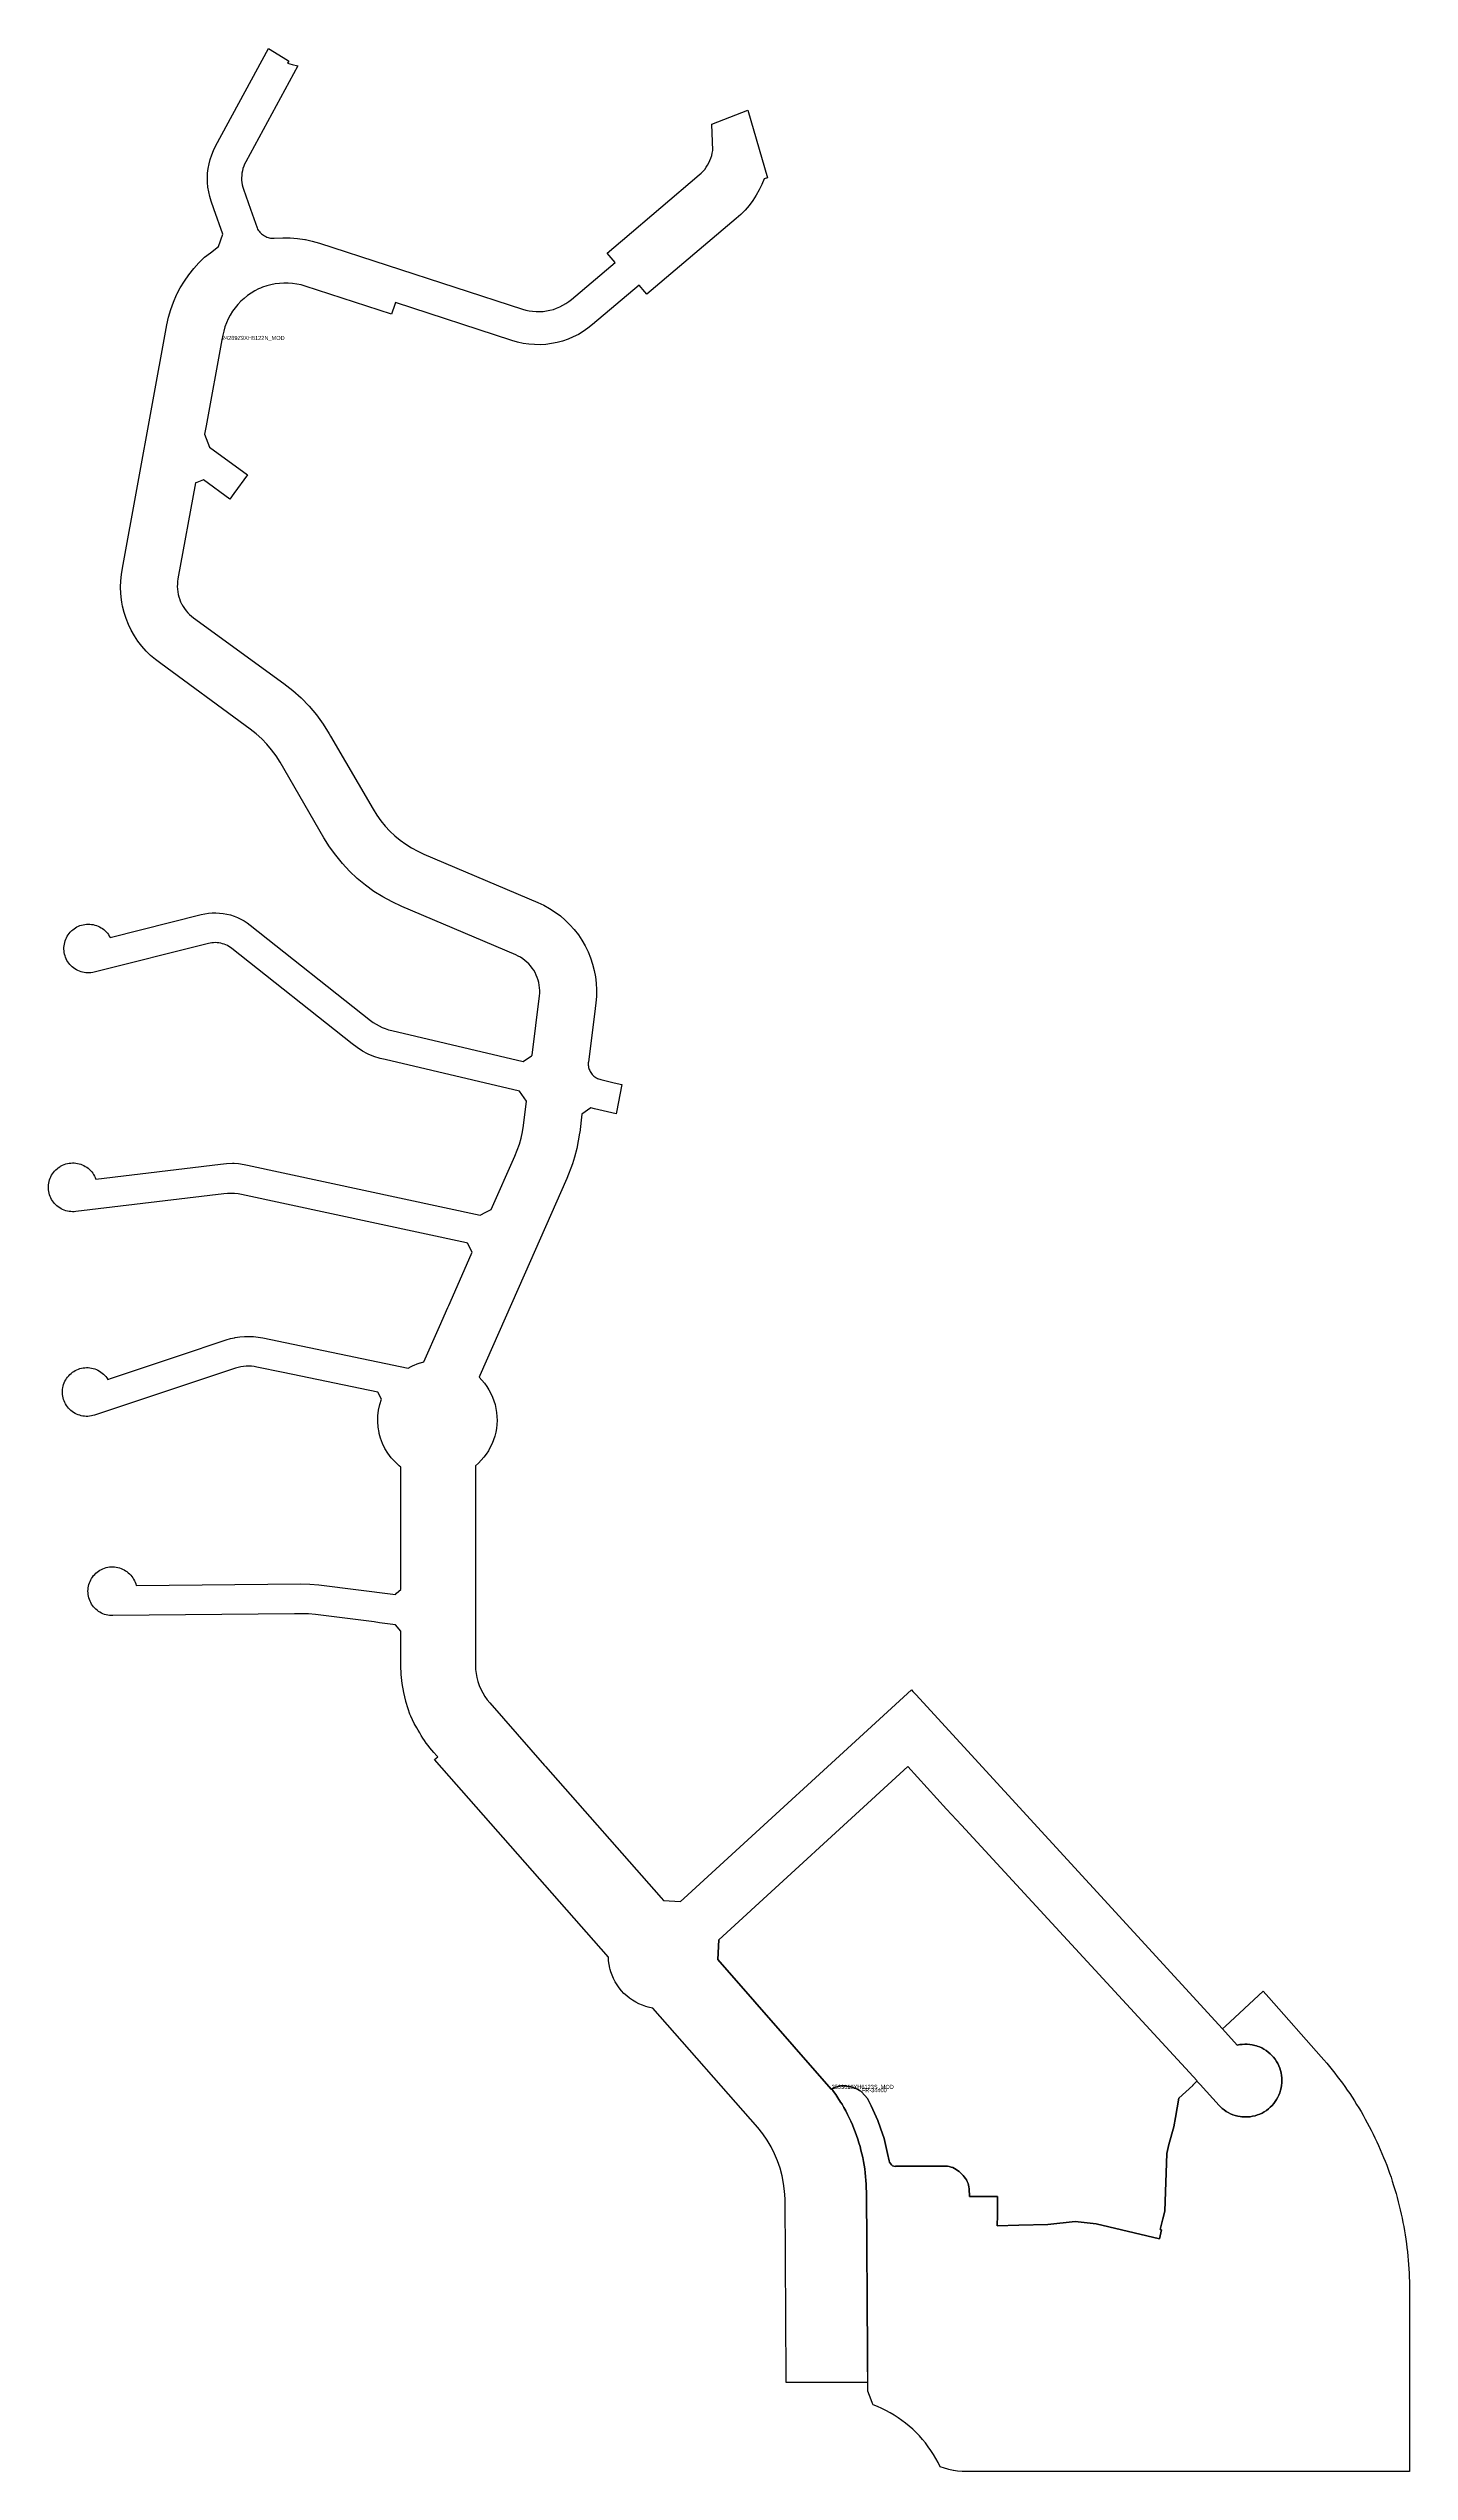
# Model space of a CAD drawing. Header units: metres. Extents: x 662285 to 662787, y 4212391 to 4213285.
import ezdxf

# ---------------------------------------------------------------- set-up
doc = ezdxf.new("R2010")
doc.units = ezdxf.units.M
doc.layers.add('RECINTOS_GML', color=1, linetype='Continuous')

msp = doc.modelspace()

# ---------------------------------------------------------------- linework, layer by layer
at = {"layer": 'RECINTOS_GML', "lineweight": 25}
for points in [[(662349.1, 4213177.48), (662343.27, 4213145.8), (662342.7, 4213142.69), (662344.57, 4213137.96), (662358.53, 4213127.69), (662353.52, 4213120.89), (662351.99, 4213118.81), (662342.36, 4213125.93), (662339.91, 4213124.96), (662339.4, 4213124.76), (662332.89, 4213089.39), (662332.75, 4213088.44), (662332.67, 4213087.48), (662332.65, 4213086.52), (662332.7, 4213085.56), (662332.81, 4213084.6), (662332.98, 4213083.65), (662333.22, 4213082.72), (662333.52, 4213081.81), (662333.57, 4213081.68), (662333.88, 4213080.91), (662334.21, 4213080.21), (662334.29, 4213080.04), (662334.76, 4213079.21), (662335.29, 4213078.4), (662335.87, 4213077.63), (662336.5, 4213076.9), (662337.17, 4213076.22), (662337.89, 4213075.58), (662338.65, 4213074.99), (662371.9, 4213050.86), (662375.21, 4213048.27), (662378.33, 4213045.47), (662381.25, 4213042.46), (662383.95, 4213039.25), (662386.42, 4213035.86), (662388.66, 4213032.3), (662389.16, 4213031.44), (662404.86, 4213004.4), (662406.21, 4213002.25), (662407.69, 4213000.18), (662409.31, 4212998.22), (662411.04, 4212996.36), (662412.89, 4212994.62), (662414.85, 4212993), (662416.91, 4212991.51), (662419.06, 4212990.15), (662421.3, 4212988.94), (662423.6, 4212987.87), (662465.66, 4212970.01), (662467.85, 4212969), (662469.96, 4212967.83), (662471.99, 4212966.53), (662473.93, 4212965.09), (662475.76, 4212963.52), (662477.48, 4212961.84), (662479.08, 4212960.04), (662480.56, 4212958.13), (662481.9, 4212956.13), (662483.11, 4212954.04), (662484.17, 4212951.87), (662485.08, 4212949.64), (662485.83, 4212947.35), (662486.43, 4212945.02), (662486.87, 4212942.64), (662487.15, 4212940.25), (662487.26, 4212937.84), (662487.21, 4212935.43), (662487, 4212933.03), (662486.73, 4212930.9), (662485.85, 4212923.91), (662484.25, 4212911.32), (662484.22, 4212910.9), (662484.21, 4212910.49), (662484.23, 4212910.07), (662484.28, 4212909.65), (662484.36, 4212909.24), (662484.47, 4212908.84), (662484.61, 4212908.44), (662484.77, 4212908.06), (662484.96, 4212907.68), (662485.17, 4212907.32), (662485.41, 4212906.98), (662485.67, 4212906.65), (662485.96, 4212906.35), (662486.26, 4212906.06), (662486.59, 4212905.8), (662486.93, 4212905.55), (662487.28, 4212905.34), (662487.66, 4212905.14), (662488.04, 4212904.98), (662488.43, 4212904.84), (662488.84, 4212904.73), (662493.82, 4212903.56), (662496.56, 4212902.92), (662494.67, 4212892.72), (662494.55, 4212892.09), (662486.49, 4212893.98), (662485.21, 4212894.28), (662481.91, 4212891.99), (662481.08, 4212885.24), (662481.04, 4212884.99), (662479.98, 4212879.27), (662479.17, 4212876.16), (662478.42, 4212873.67), (662476.37, 4212868.23), (662460.64, 4212832.65), (662444.25, 4212795.6), (662443.96, 4212794.96), (662444.98, 4212793.89), (662445.93, 4212792.76), (662446.79, 4212791.57), (662447.58, 4212790.33), (662448.27, 4212789.03), (662448.89, 4212787.69), (662449.4, 4212786.31), (662449.83, 4212784.9), (662450.16, 4212783.47), (662450.39, 4212782.01), (662450.53, 4212780.55), (662450.57, 4212779.07), (662450.5, 4212777.6), (662450.34, 4212776.14), (662450.08, 4212774.69), (662449.73, 4212773.26), (662449.28, 4212771.86), (662448.73, 4212770.49), (662448.1, 4212769.16), (662447.38, 4212767.87), (662446.57, 4212766.64), (662445.68, 4212765.47), (662444.72, 4212764.35), (662443.68, 4212763.31), (662442.58, 4212762.33), (662442.58, 4212762.31), (662442.62, 4212716.53), (662442.62, 4212715.59), (662442.62, 4212688.73), (662442.69, 4212687.22), (662442.87, 4212685.73), (662443.15, 4212684.24), (662443.53, 4212682.78), (662444.02, 4212681.35), (662444.6, 4212679.96), (662445.28, 4212678.61), (662446.05, 4212677.31), (662446.92, 4212676.07), (662447.86, 4212674.89), (662468.12, 4212651.84), (662468.44, 4212651.48), (662511.06, 4212603), (662511.94, 4212602.01), (662518.2, 4212601.65), (662519.42, 4212602.77), (662603.39, 4212679.77), (662603.99, 4212679.11), (662605.04, 4212677.97), (662718.15, 4212554.65), (662723.61, 4212548.69), (662724.52, 4212548.87), (662725.41, 4212548.98), (662726.36, 4212549.04), (662727.29, 4212549.02), (662728.21, 4212548.95), (662729.13, 4212548.81), (662730.03, 4212548.61), (662730.69, 4212548.41), (662730.92, 4212548.34), (662731.78, 4212548.02), (662732.62, 4212547.64), (662733.44, 4212547.2), (662734.22, 4212546.7), (662734.97, 4212546.15), (662735.67, 4212545.55), (662736.34, 4212544.91), (662736.95, 4212544.22), (662737.52, 4212543.49), (662738.04, 4212542.72), (662738.5, 4212541.92), (662738.91, 4212541.09), (662739.25, 4212540.23), (662739.54, 4212539.35), (662739.77, 4212538.45), (662739.93, 4212537.54), (662740.03, 4212536.62), (662740.07, 4212535.7), (662740.04, 4212534.77), (662739.95, 4212533.85), (662739.8, 4212532.94), (662739.58, 4212532.04), (662739.3, 4212531.15), (662738.97, 4212530.29), (662738.57, 4212529.46), (662738.12, 4212528.65), (662737.61, 4212527.88), (662737.05, 4212527.14), (662736.44, 4212526.44), (662735.78, 4212525.79), (662735.08, 4212525.18), (662734.34, 4212524.63), (662733.57, 4212524.12), (662732.76, 4212523.67), (662731.92, 4212523.28), (662731.06, 4212522.95), (662730.17, 4212522.67), (662729.27, 4212522.46), (662728.36, 4212522.31), (662727.44, 4212522.23), (662726.51, 4212522.2), (662725.59, 4212522.24), (662725.26, 4212522.28), (662724.67, 4212522.35), (662723.76, 4212522.52), (662722.86, 4212522.75), (662721.98, 4212523.04), (662721.13, 4212523.39), (662720.3, 4212523.8), (662719.5, 4212524.27), (662718.73, 4212524.79), (662718, 4212525.36), (662716.97, 4212526.47), (662709.89, 4212534.13), (662708.71, 4212535.4), (662708.86, 4212535.55), (662621.93, 4212629.75), (662616.39, 4212635.76), (662602.03, 4212651.49), (662532.4, 4212587.5), (662531.97, 4212580.33), (662573.85, 4212532.49), (662574.01, 4212532.56), (662574.72, 4212531.59), (662575.53, 4212530.44), (662576.32, 4212529.26), (662577.27, 4212527.72), (662577.81, 4212526.87), (662578.52, 4212525.65), (662579.2, 4212524.41), (662579.85, 4212523.15), (662580.48, 4212521.89), (662581.08, 4212520.61), (662581.65, 4212519.32), (662582.19, 4212518.01), (662582.7, 4212516.69), (662583.18, 4212515.37), (662583.63, 4212514.03), (662584.06, 4212512.68), (662584.45, 4212511.32), (662584.81, 4212509.96), (662585.15, 4212508.59), (662585.45, 4212507.21), (662585.72, 4212505.82), (662585.96, 4212504.43), (662586.18, 4212503.03), (662586.36, 4212501.63), (662586.51, 4212500.23), (662586.63, 4212498.82), (662586.71, 4212497.41), (662586.77, 4212496), (662586.8, 4212494.59), (662587.19, 4212435.05), (662587.27, 4212424.35), (662557.26, 4212424.35), (662557.24, 4212426.4), (662556.8, 4212492), (662556.63, 4212494.86), (662556.27, 4212497.71), (662555.71, 4212500.52), (662554.97, 4212503.29), (662554.04, 4212506), (662552.93, 4212508.64), (662551.64, 4212511.21), (662550.19, 4212513.68), (662548.57, 4212516.04), (662546.79, 4212518.29), (662508.08, 4212562.37), (662506.75, 4212562.63), (662506.32, 4212562.74), (662505.44, 4212562.97), (662504.17, 4212563.41), (662502.92, 4212563.94), (662501.72, 4212564.55), (662500.56, 4212565.24), (662499.45, 4212566.01), (662498.39, 4212566.86), (662497.4, 4212567.77), (662496.48, 4212568.76), (662495.62, 4212569.8), (662494.84, 4212570.9), (662494.14, 4212572.06), (662493.51, 4212573.26), (662492.98, 4212574.5), (662492.53, 4212575.77), (662492.3, 4212576.57), (662492.17, 4212577.07), (662491.9, 4212578.4), (662491.72, 4212579.74), (662491.63, 4212581.08), (662427.52, 4212654.07), (662428.71, 4212654.97), (662428.37, 4212655.36), (662427.26, 4212656.63), (662426.54, 4212657.47), (662425.83, 4212658.33), (662425.15, 4212659.21), (662424.49, 4212660.1), (662423.84, 4212661.01), (662423.22, 4212661.93), (662422.62, 4212662.87), (662422.05, 4212663.82), (662421.49, 4212664.78), (662420.95, 4212665.75), (662420.05, 4212667.34), (662420.03, 4212667.36), (662418.78, 4212669.96), (662418.47, 4212670.71), (662417.76, 4212672.66), (662416.97, 4212675.44), (662416.97, 4212675.48), (662416.17, 4212678.71), (662415.58, 4212682.02), (662415.23, 4212685.37), (662415.12, 4212688.74), (662415.12, 4212701.38), (662413.14, 4212703.65), (662411.17, 4212703.93), (662409.21, 4212704.21), (662407.25, 4212704.48), (662405.29, 4212704.75), (662403.32, 4212705.02), (662401.36, 4212705.28), (662399.39, 4212705.54), (662397.43, 4212705.79), (662395.46, 4212706.04), (662393.49, 4212706.29), (662391.53, 4212706.53), (662389.56, 4212706.77), (662387.59, 4212707), (662385.62, 4212707.23), (662383.65, 4212707.46), (662381.05, 4212707.69), (662378.43, 4212707.79), (662375.82, 4212707.73), (662308.87, 4212707.07), (662308.25, 4212707.08), (662307.63, 4212707.13), (662307.02, 4212707.23), (662306.41, 4212707.36), (662305.81, 4212707.54), (662305.23, 4212707.76), (662304.67, 4212708.02), (662304.12, 4212708.32), (662303.59, 4212708.66), (662303.09, 4212709.03), (662302.62, 4212709.43), (662302.18, 4212709.87), (662301.76, 4212710.33), (662301.38, 4212710.83), (662301.04, 4212711.34), (662300.73, 4212711.88), (662300.46, 4212712.44), (662300.23, 4212713.02), (662300.04, 4212713.62), (662299.89, 4212714.22), (662299.78, 4212714.83), (662299.72, 4212715.45), (662299.7, 4212716.07), (662299.72, 4212716.7), (662299.78, 4212717.32), (662299.89, 4212717.93), (662300.04, 4212718.53), (662300.23, 4212719.13), (662300.46, 4212719.7), (662300.73, 4212720.26), (662301.04, 4212720.81), (662301.38, 4212721.32), (662301.76, 4212721.82), (662302.18, 4212722.28), (662302.62, 4212722.72), (662303.09, 4212723.12), (662303.6, 4212723.49), (662304.12, 4212723.83), (662304.67, 4212724.13), (662305.23, 4212724.39), (662305.81, 4212724.61), (662306.41, 4212724.78), (662307.02, 4212724.92), (662307.63, 4212725.02), (662308.25, 4212725.06), (662308.31, 4212725.07), (662308.88, 4212725.08), (662309.5, 4212725.05), (662310.11, 4212724.97), (662310.73, 4212724.85), (662311.33, 4212724.69), (662311.92, 4212724.49), (662312.49, 4212724.25), (662313.05, 4212723.97), (662313.58, 4212723.65), (662314.09, 4212723.29), (662314.58, 4212722.9), (662315.03, 4212722.48), (662315.46, 4212722.03), (662315.86, 4212721.55), (662316.22, 4212721.04), (662316.54, 4212720.51), (662316.83, 4212719.96), (662317.08, 4212719.39), (662317.29, 4212718.8), (662317.46, 4212718.2), (662378.21, 4212718.8), (662381.57, 4212718.72), (662384.9, 4212718.42), (662413.09, 4212714.92), (662413.53, 4212715.3), (662415.12, 4212716.73), (662415.12, 4212761.85), (662414.5, 4212762.35), (662412.95, 4212763.75), (662411.55, 4212765.29), (662410.3, 4212766.96), (662409.22, 4212768.73), (662408.31, 4212770.61), (662407.58, 4212772.56), (662407.13, 4212774.18), (662407.05, 4212774.57), (662406.71, 4212776.63), (662406.57, 4212778.71), (662406.63, 4212780.79), (662406.89, 4212782.86), (662407.34, 4212784.89), (662407.98, 4212786.85), (662406.6, 4212789.43), (662371.64, 4212796.72), (662361.94, 4212798.74), (662360.97, 4212798.91), (662359.99, 4212799.02), (662359, 4212799.06), (662358.02, 4212799.04), (662357.03, 4212798.95), (662356.06, 4212798.79), (662355.1, 4212798.58), (662354.15, 4212798.29), (662302.14, 4212781), (662301.55, 4212780.83), (662300.94, 4212780.69), (662300.32, 4212780.6), (662299.7, 4212780.55), (662299.08, 4212780.54), (662298.46, 4212780.57), (662297.85, 4212780.65), (662297.24, 4212780.77), (662296.64, 4212780.94), (662296.05, 4212781.14), (662295.48, 4212781.38), (662294.92, 4212781.66), (662294.39, 4212781.98), (662293.88, 4212782.34), (662293.4, 4212782.73), (662292.94, 4212783.15), (662292.51, 4212783.61), (662292.12, 4212784.09), (662291.76, 4212784.59), (662291.44, 4212785.13), (662291.15, 4212785.68), (662290.91, 4212786.25), (662290.7, 4212786.83), (662290.53, 4212787.43), (662290.41, 4212788.04), (662290.33, 4212788.66), (662290.29, 4212789.28), (662290.29, 4212789.9), (662290.34, 4212790.52), (662290.43, 4212791.14), (662290.56, 4212791.74), (662290.73, 4212792.34), (662290.94, 4212792.92), (662291.2, 4212793.49), (662291.49, 4212794.04), (662291.82, 4212794.57), (662292.18, 4212795.07), (662292.58, 4212795.55), (662293.01, 4212796), (662293.48, 4212796.41), (662293.96, 4212796.8), (662294.48, 4212797.15), (662295.01, 4212797.46), (662295.57, 4212797.74), (662296.15, 4212797.97), (662296.74, 4212798.17), (662297.34, 4212798.32), (662297.95, 4212798.44), (662298.57, 4212798.51), (662299.19, 4212798.54), (662299.81, 4212798.52), (662300.43, 4212798.46), (662301.04, 4212798.36), (662301.65, 4212798.22), (662302.24, 4212798.04), (662302.82, 4212797.81), (662303.38, 4212797.55), (662303.93, 4212797.25), (662304.45, 4212796.91), (662304.94, 4212796.53), (662305.41, 4212796.13), (662305.85, 4212795.69), (662306.26, 4212795.22), (662306.64, 4212794.72), (662306.98, 4212794.2), (662308.4, 4212794.68), (662333.05, 4212802.87), (662350.68, 4212808.73), (662352.32, 4212809.22), (662353.72, 4212809.53), (662353.99, 4212809.6), (662355.68, 4212809.86), (662357.38, 4212810.02), (662359.09, 4212810.06), (662360.8, 4212809.99), (662362.5, 4212809.81), (662362.51, 4212809.81), (662364.19, 4212809.51), (662417.74, 4212798.35), (662418.85, 4212798.94), (662419.62, 4212799.29), (662420, 4212799.46), (662421.17, 4212799.93), (662422.19, 4212800.26), (662422.37, 4212800.32), (662423.58, 4212800.64), (662429.35, 4212813.68), (662432.44, 4212820.67), (662432.77, 4212821.41), (662441.09, 4212840.22), (662441.46, 4212841.06), (662439.74, 4212844.43), (662439.3, 4212844.53), (662356.37, 4212862.34), (662355.06, 4212862.58), (662353.75, 4212862.72), (662352.42, 4212862.79), (662351.1, 4212862.76), (662349.78, 4212862.64), (662295.19, 4212856.08), (662294.57, 4212856.02), (662293.95, 4212856.01), (662293.33, 4212856.05), (662292.72, 4212856.12), (662292.11, 4212856.24), (662291.5, 4212856.4), (662290.92, 4212856.6), (662290.34, 4212856.84), (662289.79, 4212857.12), (662289.26, 4212857.44), (662288.74, 4212857.79), (662288.26, 4212858.18), (662287.8, 4212858.6), (662287.37, 4212859.05), (662286.98, 4212859.53), (662286.62, 4212860.04), (662286.29, 4212860.57), (662286, 4212861.12), (662285.76, 4212861.69), (662285.55, 4212862.27), (662285.38, 4212862.87), (662285.25, 4212863.48), (662285.17, 4212864.09), (662285.12, 4212864.71), (662285.12, 4212865.34), (662285.17, 4212865.95), (662285.25, 4212866.57), (662285.38, 4212867.18), (662285.55, 4212867.78), (662285.76, 4212868.36), (662286.01, 4212868.93), (662286.3, 4212869.48), (662286.63, 4212870.01), (662286.99, 4212870.51), (662287.39, 4212870.99), (662287.82, 4212871.44), (662288.28, 4212871.86), (662288.76, 4212872.25), (662289.27, 4212872.6), (662289.58, 4212872.78), (662289.81, 4212872.91), (662290.36, 4212873.19), (662290.94, 4212873.43), (662291.53, 4212873.63), (662292.13, 4212873.79), (662292.74, 4212873.91), (662293.35, 4212873.98), (662293.97, 4212874.01), (662294.6, 4212874), (662295.21, 4212873.95), (662295.83, 4212873.85), (662296.43, 4212873.71), (662297.03, 4212873.53), (662297.61, 4212873.31), (662298.17, 4212873.05), (662298.72, 4212872.75), (662299.24, 4212872.41), (662299.74, 4212872.04), (662300.21, 4212871.64), (662300.65, 4212871.2), (662301.06, 4212870.74), (662301.44, 4212870.24), (662301.79, 4212869.72), (662302.09, 4212869.18), (662302.36, 4212868.62), (662302.59, 4212868.05), (662348.63, 4212873.58), (662350.81, 4212873.84), (662353, 4212873.89), (662353.57, 4212873.87), (662355.19, 4212873.74), (662357.36, 4212873.4), (662358.51, 4212873.13), (662444.3, 4212854.7), (662446.47, 4212855.81), (662448.43, 4212856.81), (662457.13, 4212876.53), (662458.04, 4212878.7), (662458.81, 4212880.92), (662459.44, 4212883.18), (662459.94, 4212885.48), (662460.3, 4212887.8), (662461.42, 4212896.83), (662458.86, 4212900.49), (662409.26, 4212912.09), (662407.42, 4212912.52), (662405.18, 4212913.24), (662403.01, 4212914.15), (662402.82, 4212914.24), (662400.92, 4212915.25), (662398.94, 4212916.52), (662397.08, 4212917.97), (662352.75, 4212953.08), (662352.22, 4212953.47), (662351.67, 4212953.82), (662351.1, 4212954.14), (662350.51, 4212954.42), (662349.9, 4212954.66), (662349.27, 4212954.86), (662348.64, 4212955.02), (662347.99, 4212955.14), (662347.34, 4212955.21), (662346.69, 4212955.24), (662346.04, 4212955.23), (662345.38, 4212955.17), (662344.74, 4212955.08), (662344.1, 4212954.94), (662302.03, 4212944.34), (662301.43, 4212944.21), (662300.81, 4212944.12), (662300.19, 4212944.07), (662299.57, 4212944.07), (662298.95, 4212944.11), (662298.33, 4212944.19), (662297.73, 4212944.32), (662297.13, 4212944.48), (662296.54, 4212944.69), (662295.97, 4212944.94), (662295.42, 4212945.22), (662294.89, 4212945.55), (662294.38, 4212945.91), (662293.9, 4212946.3), (662293.45, 4212946.72), (662293.03, 4212947.18), (662292.64, 4212947.66), (662292.28, 4212948.17), (662291.96, 4212948.71), (662291.68, 4212949.26), (662291.44, 4212949.83), (662291.23, 4212950.42), (662291.07, 4212951.02), (662290.95, 4212951.63), (662290.87, 4212952.24), (662290.84, 4212952.86), (662290.84, 4212953.49), (662290.89, 4212954.11), (662290.99, 4212954.72), (662291.12, 4212955.33), (662291.3, 4212955.92), (662291.52, 4212956.5), (662291.77, 4212957.07), (662292.07, 4212957.62), (662292.4, 4212958.14), (662292.77, 4212958.64), (662293.17, 4212959.12), (662293.6, 4212959.56), (662293.76, 4212959.7), (662294.07, 4212959.98), (662294.56, 4212960.36), (662295.07, 4212960.71), (662295.61, 4212961.01), (662296.17, 4212961.29), (662296.75, 4212961.52), (662297.34, 4212961.71), (662297.94, 4212961.86), (662298.55, 4212961.97), (662299.17, 4212962.04), (662299.79, 4212962.07), (662300.41, 4212962.05), (662301.03, 4212961.99), (662301.64, 4212961.88), (662302.25, 4212961.74), (662302.84, 4212961.55), (662303.42, 4212961.32), (662303.98, 4212961.06), (662304.52, 4212960.75), (662305.04, 4212960.41), (662305.53, 4212960.03), (662306, 4212959.62), (662306.44, 4212959.18), (662306.84, 4212958.71), (662307.22, 4212958.21), (662307.55, 4212957.69), (662307.85, 4212957.15), (662341.41, 4212965.61), (662342.75, 4212965.9), (662344.11, 4212966.1), (662345.48, 4212966.22), (662346.86, 4212966.24), (662348.23, 4212966.17), (662349.59, 4212966.02), (662350.95, 4212965.77), (662352.28, 4212965.44), (662353.59, 4212965.02), (662354.87, 4212964.52), (662356.11, 4212963.93), (662357.32, 4212963.27), (662358.47, 4212962.52), (662359.58, 4212961.7), (662403.91, 4212926.59), (662404.92, 4212925.84), (662405.98, 4212925.16), (662407.07, 4212924.54), (662408.2, 4212923.99), (662409.36, 4212923.52), (662410.55, 4212923.12), (662411.77, 4212922.8), (662460.22, 4212911.45), (662463.23, 4212913.55), (662463.51, 4212913.74), (662466.22, 4212935.6), (662466.3, 4212936.58), (662466.32, 4212937.57), (662466.27, 4212938.55), (662466.16, 4212939.53), (662465.98, 4212940.5), (662465.73, 4212941.45), (662465.42, 4212942.39), (662465.05, 4212943.3), (662464.62, 4212944.19), (662464.13, 4212945.04), (662463.58, 4212945.86), (662462.97, 4212946.64), (662462.32, 4212947.38), (662461.62, 4212948.07), (662460.87, 4212948.71), (662460.08, 4212949.3), (662459.25, 4212949.83), (662458.39, 4212950.31), (662457.5, 4212950.73), (662415.41, 4212968.6), (662411.88, 4212970.23), (662408.47, 4212972.09), (662405.18, 4212974.16), (662402.02, 4212976.44), (662399.03, 4212978.92), (662396.19, 4212981.59), (662393.54, 4212984.43), (662391.07, 4212987.44), (662388.8, 4212990.6), (662386.74, 4212993.89), (662370.53, 4213021.8), (662369.06, 4213024.12), (662367.44, 4213026.33), (662365.67, 4213028.42), (662363.77, 4213030.39), (662361.73, 4213032.23), (662359.58, 4213033.93), (662357.69, 4213035.29), (662357.63, 4213035.34), (662326.51, 4213058.18), (662324.61, 4213059.59), (662322.82, 4213061.13), (662321.14, 4213062.78), (662319.58, 4213064.55), (662318.14, 4213066.42), (662316.84, 4213068.38), (662315.67, 4213070.43), (662314.65, 4213072.56), (662313.77, 4213074.75), (662313.05, 4213076.99), (662312.48, 4213079.28), (662312.21, 4213080.81), (662312.07, 4213081.6), (662311.82, 4213083.95), (662311.73, 4213086.31), (662311.81, 4213088.66), (662312.04, 4213091.01), (662312.44, 4213093.34), (662328.8, 4213183.11), (662329.43, 4213185.94), (662330.25, 4213188.72), (662331.24, 4213191.44), (662332.41, 4213194.09), (662332.53, 4213194.31), (662333.74, 4213196.66), (662335.24, 4213199.14), (662336.89, 4213201.52), (662338.69, 4213203.79), (662340.63, 4213205.94), (662342.71, 4213207.96), (662344.84, 4213209.64), (662347.83, 4213211.98), (662349.44, 4213216.48), (662346.17, 4213225.79), (662345.15, 4213228.71), (662344.64, 4213230.36), (662344.24, 4213232.05), (662343.96, 4213233.77), (662343.79, 4213235.5), (662343.75, 4213237.23), (662343.83, 4213238.97), (662344.03, 4213240.69), (662344.35, 4213242.4), (662344.78, 4213244.08), (662345.33, 4213245.72), (662345.99, 4213247.33), (662346.76, 4213248.88), (662366.28, 4213284.97), (662373.29, 4213280.66), (662373.82, 4213280.34), (662373.3, 4213279.49), (662375.05, 4213279.07), (662377.08, 4213278.58), (662357.87, 4213243.13), (662357.48, 4213242.35), (662357.15, 4213241.55), (662356.87, 4213240.72), (662356.66, 4213239.88), (662356.5, 4213239.03), (662356.4, 4213238.17), (662356.36, 4213237.3), (662356.38, 4213236.43), (662356.46, 4213235.57), (662356.6, 4213234.71), (662356.8, 4213233.87), (662357.06, 4213233.04), (662359.62, 4213225.72), (662362.05, 4213218.79), (662362.27, 4213218.38), (662362.51, 4213218), (662362.78, 4213217.62), (662363.07, 4213217.27), (662363.39, 4213216.94), (662363.72, 4213216.63), (662364.08, 4213216.34), (662364.46, 4213216.08), (662364.85, 4213215.84), (662365.26, 4213215.63), (662365.68, 4213215.44), (662366.11, 4213215.29), (662366.55, 4213215.16), (662367, 4213215.07), (662367.45, 4213215), (662367.91, 4213214.97), (662368.37, 4213214.97), (662371.56, 4213215.16), (662374.29, 4213215.14), (662377.02, 4213214.94), (662379.73, 4213214.55), (662379.99, 4213214.49), (662382.41, 4213213.97), (662385.04, 4213213.22), (662459.91, 4213188.86), (662461.15, 4213188.5), (662462.41, 4213188.23), (662463.68, 4213188.04), (662464.97, 4213187.94), (662466.26, 4213187.93), (662467.55, 4213188.01), (662468.82, 4213188.17), (662470.09, 4213188.42), (662471.34, 4213188.75), (662472.56, 4213189.17), (662473.74, 4213189.67), (662474.9, 4213190.25), (662476.01, 4213190.91), (662477.07, 4213191.64), (662478.08, 4213192.44), (662494.16, 4213206.09), (662491.25, 4213209.52), (662496.13, 4213213.67), (662496.89, 4213214.31), (662525.17, 4213238.32), (662525.88, 4213238.96), (662526.54, 4213239.65), (662527.16, 4213240.38), (662527.73, 4213241.15), (662528.24, 4213241.95), (662528.7, 4213242.79), (662529.1, 4213243.65), (662529.45, 4213244.54), (662529.74, 4213245.45), (662529.96, 4213246.38), (662530.12, 4213247.32), (662529.74, 4213257.05), (662543.07, 4213262.24), (662550.31, 4213237.27), (662549.11, 4213236.93), (662548.26, 4213234.83), (662547.27, 4213232.8), (662546.15, 4213230.82), (662544.91, 4213228.93), (662543.55, 4213227.12), (662542.08, 4213225.39), (662540.5, 4213223.77), (662538.82, 4213222.25), (662505.85, 4213194.33), (662505.04, 4213195.27), (662502.96, 4213197.73), (662485.77, 4213183.12), (662484.12, 4213181.81), (662482.38, 4213180.61), (662480.57, 4213179.54), (662478.69, 4213178.59), (662476.75, 4213177.77), (662474.76, 4213177.08), (662472.72, 4213176.54), (662470.65, 4213176.13), (662468.56, 4213175.86), (662466.46, 4213175.73), (662464.35, 4213175.75), (662462.25, 4213175.91), (662460.17, 4213176.22), (662458.11, 4213176.66), (662456.09, 4213177.24), (662413.07, 4213191.24), (662412.38, 4213189.1), (662412.19, 4213188.51), (662411.68, 4213186.96), (662379.85, 4213197.31), (662378.31, 4213197.76), (662376.74, 4213198.1), (662375.16, 4213198.33), (662373.56, 4213198.45), (662371.95, 4213198.46), (662370.35, 4213198.36), (662368.76, 4213198.16), (662367.19, 4213197.85), (662365.64, 4213197.43), (662364.13, 4213196.9), (662363.28, 4213196.55), (662362.65, 4213196.28), (662361.22, 4213195.55), (662359.84, 4213194.73), (662358.52, 4213193.82), (662357.27, 4213192.82), (662356.09, 4213191.74), (662354.98, 4213190.57), (662353.95, 4213189.34), (662353.02, 4213188.04), (662352.17, 4213186.68), (662351.42, 4213185.26), (662350.76, 4213183.8), (662350.21, 4213182.29), (662349.76, 4213180.75), (662349.41, 4213179.19), (662349.1, 4213177.48), (662349.1, 4213177.48)], [(662585.11, 4212531.34), (662584.72, 4212531.68), (662584.31, 4212531.99), (662583.88, 4212532.26), (662583.42, 4212532.5), (662582.95, 4212532.7), (662582.47, 4212532.87), (662581.98, 4212533.02), (662581.48, 4212533.16), (662580.98, 4212533.28), (662580.48, 4212533.39), (662579.98, 4212533.48), (662579.47, 4212533.56), (662578.96, 4212533.63), (662578.45, 4212533.68), (662577.94, 4212533.69), (662577.43, 4212533.66), (662576.92, 4212533.59), (662576.41, 4212533.48), (662575.92, 4212533.34), (662575.44, 4212533.16), (662573.85, 4212532.49), (662531.97, 4212580.33), (662532.4, 4212587.5), (662602.03, 4212651.49), (662616.39, 4212635.76), (662621.93, 4212629.75), (662708.86, 4212535.55), (662707.19, 4212533.88), (662707.23, 4212533.83), (662702.03, 4212529.08), (662700.76, 4212522.05), (662700.14, 4212518.55), (662698.3, 4212512.03), (662697.63, 4212508.71), (662696.93, 4212487.53), (662696.13, 4212484.65), (662695.1, 4212480.69), (662695.67, 4212480.55), (662694.95, 4212477.23), (662671.56, 4212482.86), (662663.84, 4212483.7), (662653.67, 4212482.55), (662643.05, 4212482.3), (662635.08, 4212482.11), (662635.12, 4212485.98), (662635.12, 4212492.83), (662632.55, 4212492.85), (662624.78, 4212492.9), (662624.68, 4212495.71), (662624.62, 4212496.39), (662624.49, 4212497.07), (662624.29, 4212497.73), (662624.03, 4212498.36), (662623.7, 4212498.97), (662623.32, 4212499.54), (662622.9, 4212500.09), (662622.46, 4212500.62), (662621.99, 4212501.12), (662621.5, 4212501.6), (662620.99, 4212502.06), (662620.46, 4212502.49), (662619.9, 4212502.89), (662619.3, 4212503.24), (662618.67, 4212503.52), (662618.02, 4212503.75), (662617.36, 4212503.91), (662616.68, 4212504.01), (662615.99, 4212504.05), (662615.3, 4212504.03), (662597.53, 4212504.04), (662597.51, 4212503.94), (662596.96, 4212504.02), (662596.45, 4212504.24), (662596.01, 4212504.57), (662595.64, 4212505), (662595.37, 4212505.48), (662595.19, 4212506.01), (662594.55, 4212508.77), (662593.3, 4212514.23), (662592.01, 4212518.05), (662591.97, 4212518.04), (662590.98, 4212520.93), (662588.54, 4212526.37), (662587.19, 4212529.02), (662585.11, 4212531.34)], [(662574.01, 4212532.56), (662575.44, 4212533.16), (662575.92, 4212533.34), (662576.41, 4212533.48), (662576.92, 4212533.59), (662577.43, 4212533.66), (662577.94, 4212533.69), (662578.45, 4212533.68), (662578.96, 4212533.63), (662579.47, 4212533.56), (662579.98, 4212533.48), (662580.48, 4212533.39), (662580.98, 4212533.28), (662581.48, 4212533.16), (662581.98, 4212533.02), (662582.47, 4212532.87), (662582.95, 4212532.7), (662583.42, 4212532.5), (662583.88, 4212532.26), (662584.31, 4212531.99), (662584.72, 4212531.68), (662585.11, 4212531.34), (662587.19, 4212529.02), (662588.54, 4212526.37), (662590.98, 4212520.93), (662591.97, 4212518.04), (662592.01, 4212518.05), (662593.3, 4212514.23), (662594.55, 4212508.77), (662595.19, 4212506.01), (662595.37, 4212505.48), (662595.64, 4212505), (662596.01, 4212504.57), (662596.45, 4212504.24), (662596.96, 4212504.02), (662597.51, 4212503.94), (662597.53, 4212504.04), (662615.3, 4212504.03), (662615.99, 4212504.05), (662616.68, 4212504.01), (662617.36, 4212503.91), (662618.02, 4212503.75), (662618.67, 4212503.52), (662619.3, 4212503.24), (662619.9, 4212502.89), (662620.46, 4212502.49), (662620.99, 4212502.06), (662621.5, 4212501.6), (662621.99, 4212501.12), (662622.46, 4212500.62), (662622.9, 4212500.09), (662623.32, 4212499.54), (662623.7, 4212498.97), (662624.03, 4212498.36), (662624.29, 4212497.73), (662624.49, 4212497.07), (662624.62, 4212496.39), (662624.68, 4212495.71), (662624.78, 4212492.9), (662632.55, 4212492.85), (662635.12, 4212492.83), (662635.12, 4212485.98), (662635.08, 4212482.11), (662643.05, 4212482.3), (662653.67, 4212482.55), (662663.84, 4212483.7), (662671.56, 4212482.86), (662694.95, 4212477.23), (662695.67, 4212480.55), (662695.1, 4212480.69), (662696.13, 4212484.65), (662696.93, 4212487.53), (662697.63, 4212508.71), (662698.3, 4212512.03), (662700.14, 4212518.55), (662700.76, 4212522.05), (662702.03, 4212529.08), (662707.23, 4212533.83), (662707.19, 4212533.88), (662708.71, 4212535.4), (662709.89, 4212534.13), (662716.97, 4212526.47), (662718, 4212525.36), (662718.73, 4212524.79), (662719.5, 4212524.27), (662720.3, 4212523.8), (662721.13, 4212523.39), (662721.98, 4212523.04), (662722.86, 4212522.75), (662723.76, 4212522.52), (662724.67, 4212522.35), (662725.26, 4212522.28), (662725.59, 4212522.24), (662726.51, 4212522.2), (662727.44, 4212522.23), (662728.36, 4212522.31), (662729.27, 4212522.46), (662730.17, 4212522.67), (662731.06, 4212522.95), (662731.92, 4212523.28), (662732.76, 4212523.67), (662733.57, 4212524.12), (662734.34, 4212524.63), (662735.08, 4212525.18), (662735.78, 4212525.79), (662736.44, 4212526.44), (662737.05, 4212527.14), (662737.61, 4212527.88), (662738.12, 4212528.65), (662738.57, 4212529.46), (662738.97, 4212530.29), (662739.3, 4212531.15), (662739.58, 4212532.04), (662739.8, 4212532.94), (662739.95, 4212533.85), (662740.04, 4212534.77), (662740.07, 4212535.7), (662740.03, 4212536.62), (662739.93, 4212537.54), (662739.77, 4212538.45), (662739.54, 4212539.35), (662739.25, 4212540.23), (662738.91, 4212541.09), (662738.5, 4212541.92), (662738.04, 4212542.72), (662737.52, 4212543.49), (662736.95, 4212544.22), (662736.34, 4212544.91), (662735.67, 4212545.55), (662734.97, 4212546.15), (662734.22, 4212546.7), (662733.44, 4212547.2), (662732.62, 4212547.64), (662731.78, 4212548.02), (662730.92, 4212548.34), (662730.69, 4212548.41), (662730.03, 4212548.61), (662729.13, 4212548.81), (662728.21, 4212548.95), (662727.29, 4212549.02), (662726.36, 4212549.04), (662725.41, 4212548.98), (662724.52, 4212548.87), (662723.61, 4212548.69), (662718.15, 4212554.65), (662719.23, 4212555.65), (662733.18, 4212568.56), (662735.19, 4212566.29), (662754.53, 4212544.44), (662755.56, 4212543.26), (662756.58, 4212542.07), (662757.58, 4212540.86), (662758.57, 4212539.65), (662759.54, 4212538.42), (662760.5, 4212537.18), (662761.45, 4212535.93), (662762.37, 4212534.66), (662763.29, 4212533.39), (662764.18, 4212532.1), (662765.07, 4212530.81), (662765.93, 4212529.5), (662766.78, 4212528.18), (662767.62, 4212526.86), (662768.44, 4212525.52), (662769.24, 4212524.17), (662770.02, 4212522.82), (662770.79, 4212521.45), (662771.55, 4212520.07), (662772.28, 4212518.69), (662773, 4212517.3), (662773.71, 4212515.9), (662774.39, 4212514.49), (662775.06, 4212513.07), (662775.71, 4212511.64), (662776.35, 4212510.21), (662776.96, 4212508.77), (662777.56, 4212507.32), (662778.14, 4212505.86), (662778.71, 4212504.4), (662779.26, 4212502.93), (662779.78, 4212501.46), (662780.3, 4212499.97), (662780.79, 4212498.48), (662781.26, 4212496.99), (662781.72, 4212495.49), (662782.16, 4212493.99), (662782.58, 4212492.48), (662782.98, 4212490.96), (662783.37, 4212489.44), (662783.73, 4212487.92), (662784.08, 4212486.39), (662784.41, 4212484.85), (662784.72, 4212483.32), (662785.01, 4212481.78), (662785.28, 4212480.23), (662785.54, 4212478.69), (662785.77, 4212477.14), (662786.01, 4212475.44), (662786.19, 4212474.03), (662786.37, 4212472.47), (662786.53, 4212470.91), (662786.67, 4212469.35), (662786.79, 4212467.79), (662786.9, 4212466.22), (662786.98, 4212464.66), (662787.05, 4212463.09), (662787.1, 4212461.52), (662787.13, 4212459.96), (662787.14, 4212458.39), (662787.13, 4212391.46), (662780.99, 4212391.46), (662622.12, 4212391.51), (662620.46, 4212391.64), (662618.99, 4212391.86), (662618.82, 4212391.86), (662617.2, 4212392.23), (662616.79, 4212392.34), (662615.6, 4212392.68), (662614.04, 4212393.23), (662613.27, 4212394.77), (662612.45, 4212396.29), (662611.56, 4212397.77), (662610.63, 4212399.22), (662609.63, 4212400.63), (662608.58, 4212402), (662607.49, 4212403.33), (662606.34, 4212404.61), (662605.14, 4212405.85), (662603.89, 4212407.05), (662602.6, 4212408.19), (662601.27, 4212409.28), (662599.9, 4212410.33), (662598.48, 4212411.31), (662597.03, 4212412.25), (662595.55, 4212413.12), (662594.03, 4212413.94), (662592.48, 4212414.7), (662590.9, 4212415.4), (662589.3, 4212416.04), (662589.09, 4212416.57), (662588.55, 4212417.92), (662587.29, 4212421.1), (662587.19, 4212435.05), (662586.8, 4212494.59), (662586.77, 4212496), (662586.71, 4212497.41), (662586.63, 4212498.82), (662586.51, 4212500.23), (662586.36, 4212501.63), (662586.18, 4212503.03), (662585.96, 4212504.43), (662585.72, 4212505.82), (662585.45, 4212507.21), (662585.15, 4212508.59), (662584.81, 4212509.96), (662584.45, 4212511.32), (662584.06, 4212512.68), (662583.63, 4212514.03), (662583.18, 4212515.37), (662582.7, 4212516.69), (662582.19, 4212518.01), (662581.65, 4212519.32), (662581.08, 4212520.61), (662580.48, 4212521.89), (662579.85, 4212523.15), (662579.2, 4212524.41), (662578.52, 4212525.65), (662577.81, 4212526.87), (662577.27, 4212527.72), (662576.32, 4212529.26), (662575.53, 4212530.44), (662574.72, 4212531.59), (662574.01, 4212532.56), (662574.01, 4212532.56)]]:
    msp.add_lwpolyline(points, close=True, dxfattribs=at)

# ---------------------------------------------------------------- texts
at = {"layer": 'RECINTOS_GML'}
for s, p in [('24289Z9XH6122N_MOD', (662349.1, 4213177.48)), ('2533619XH6123S_MOD', (662574.01, 4212532.56)), ('FR-34400', (662585.11, 4212531.34))]:
    msp.add_text(s, height=1.5, dxfattribs=at).set_placement(p)

doc.saveas('drawing.dxf')
